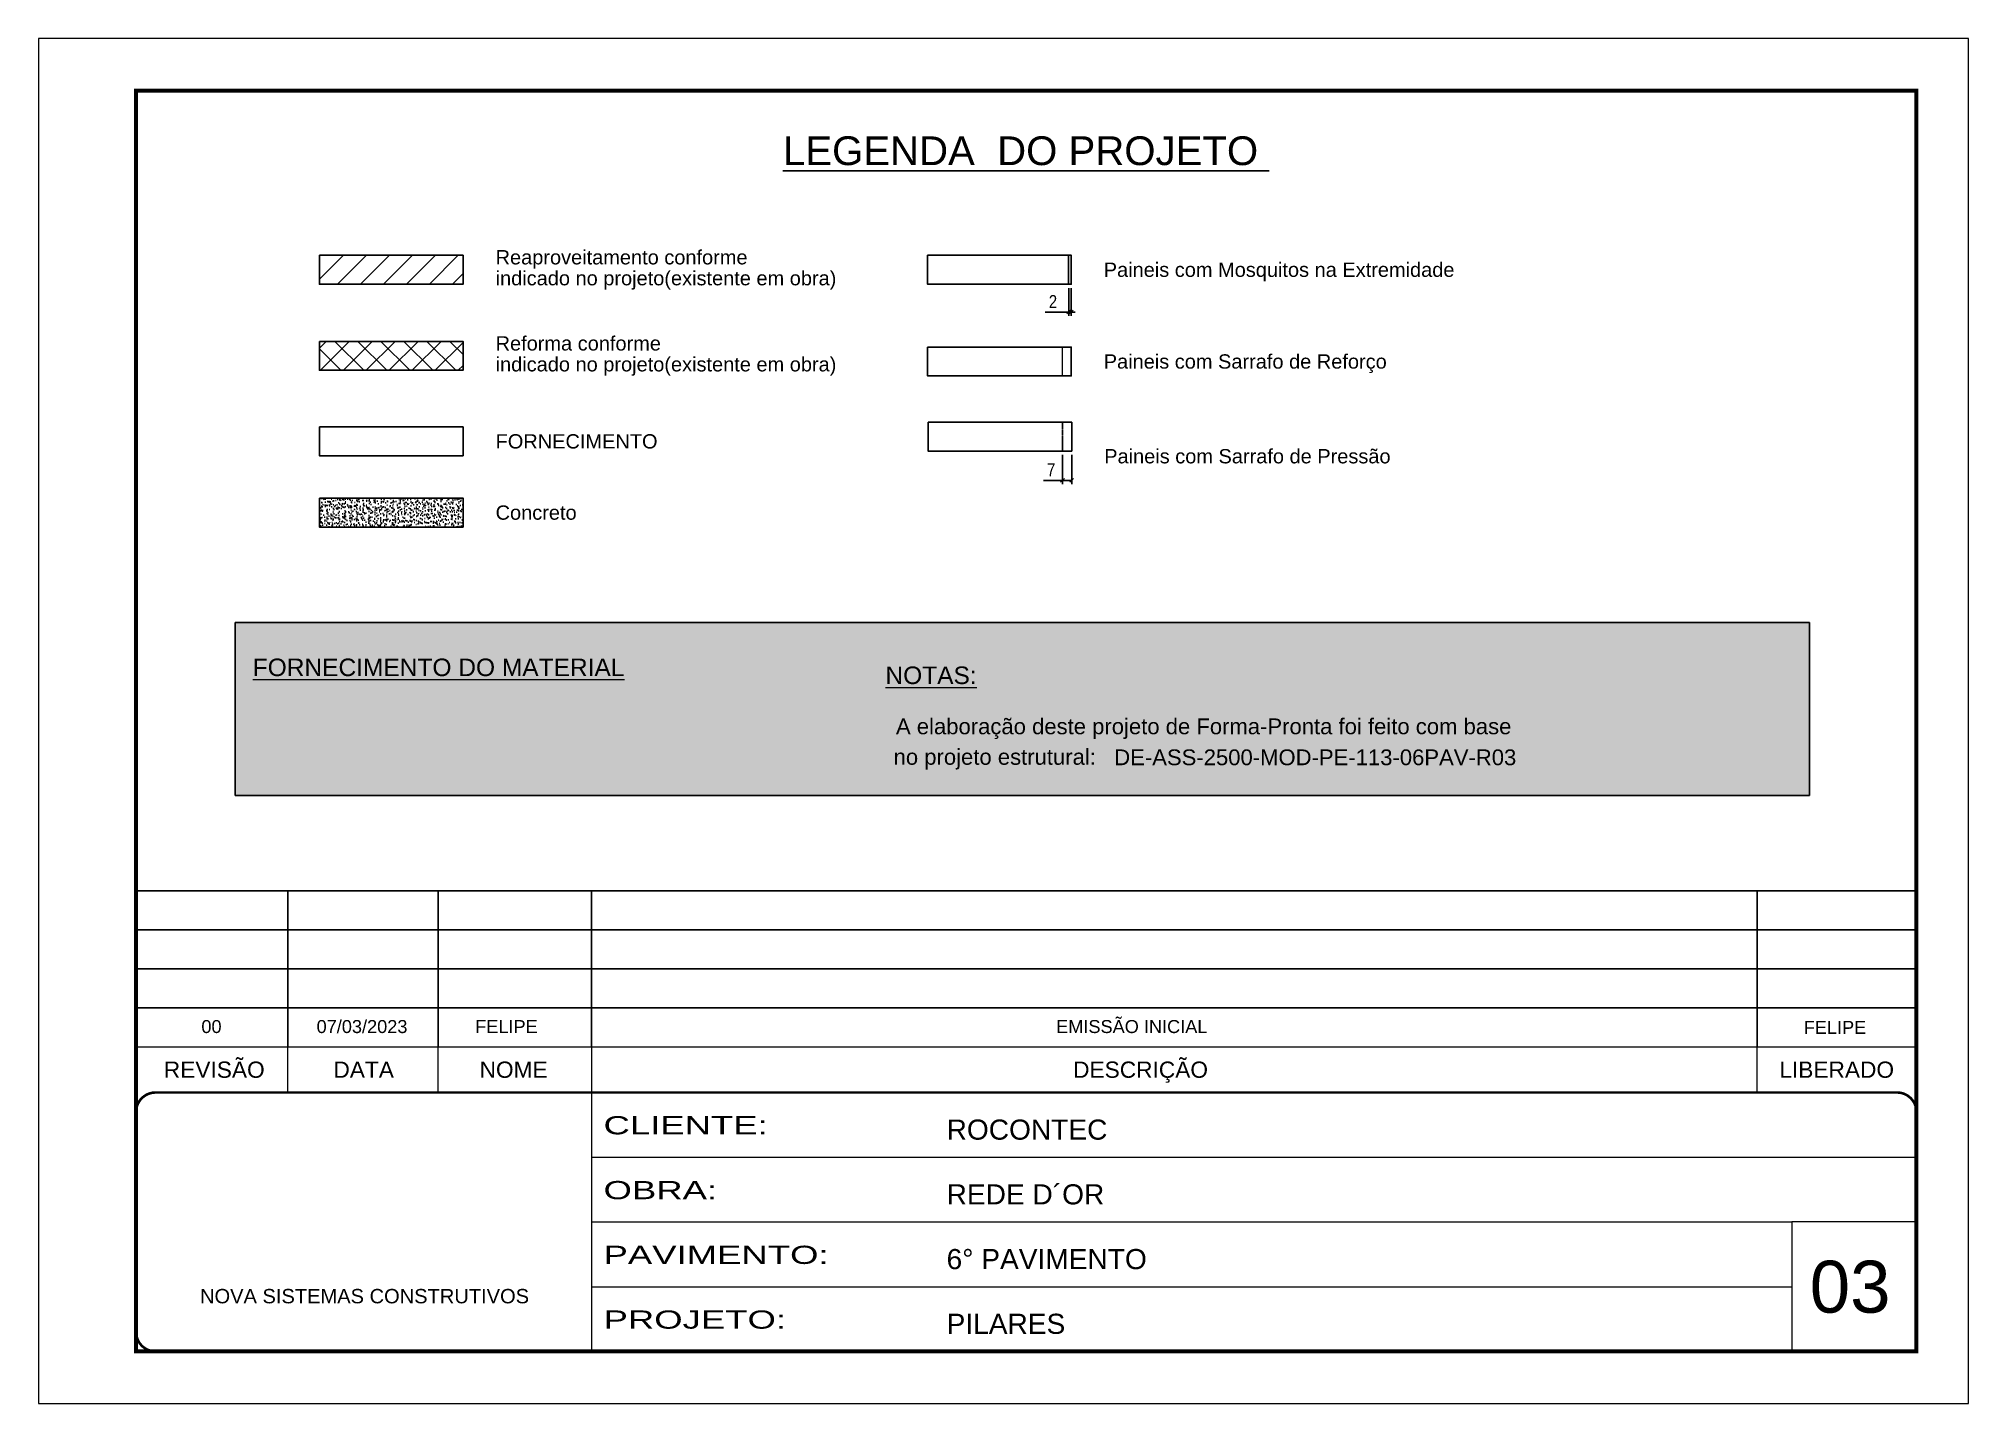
# Model space of a CAD drawing. Extents: x 28748 to 35002, y 14885 to 43501.
# Drawn here: x 31932 to 33417, y 42451 to 43501 of the extents above; entities that cross this region are included whole.
import ezdxf
from ezdxf.enums import TextEntityAlignment as Align

# ---------------------------------------------------------------- set-up
doc = ezdxf.new("R2010")
doc.units = 0
for name, pattern in [('CONTINUO', [0]), ('DASHED', [0.75, 0.5, -0.25]), ('HIDDEN', [0.375, 0.25, -0.125])]:
    doc.linetypes.add(name, pattern=pattern)
for name, color, linetype, lineweight in [('CARIMBO', 255, 'Continuous', 9), ('Folhas', 255, 'Continuous', 9), ('Hachura', 251, 'Continuous', 9), ('SARRAFO DE PRESSAO', 251, 'DASHED', 9)]:
    doc.layers.add(name, color=color, linetype=linetype, lineweight=lineweight)
for name, color, linetype in [('COTA', 241, 'Continuous'), ('Painéis', 200, 'Continuous'), ('SARR_2.2x7', 40, 'Continuous')]:
    doc.layers.add(name, color=color, linetype=linetype)
doc.layers.add('Demarcação 2', color=7, linetype='Continuous', lineweight=9, true_color=0xe0e0e0)
doc.styles.add('ARIAL', font='arial.ttf')
doc.styles.add('COTA TECNICA-50', font='techl___.ttf', dxfattribs={"height": 10})
doc.styles.add('Tecnologia', font='')
doc.styles.get('Tecnologia').set_extended_font_data('Forgotten Futurist')
doc.dimstyles.new('COTA PAINEL-50', dxfattribs={"dimtxt": 10, "dimasz": 3, "dimexe": 3, "dimexo": 3, "dimgap": 3, "dimtad": 1, "dimdec": 1, "dimzin": 12, "dimdsep": 46, "dimtxsty": 'COTA TECNICA-50', "dimblk1": 'OBLIQUE', "dimblk2": 'OBLIQUE', "dimsah": 1, "dimcen": 0.9, "dimclrd": 4, "dimclre": 4, "dimclrt": 240, "dimadec": 1, "dimazin": 3, "dimtfac": 1, "dimtdec": 1, "dimtmove": 0, "dimatfit": 3, "dimfxl": 1, "dimtolj": 1, "dimtzin": 12, "dimarcsym": 0})

msp = doc.modelspace()

# ---------------------------------------------------------------- texts
at = {"color": 0, "linetype": 'Continuous', "ltscale": 5, "style": 'ARIAL'}
msp.add_text('%%ULEGENDA  DO PROJETO ', height=22.1184, dxfattribs=at).set_placement((32691.75, 43403.42), align=Align.CENTER)
at = {"style": 'ARIAL'}
for s, p in [('REVISÃO', (32067.02, 42707.49)), ('DATA', (32182, 42707.49)), ('NOME', (32297.36, 42707.49)), ('DESCRIÇÃO', (32779.81, 42707.49)), ('LIBERADO', (33315.49, 42707.49))]:
    msp.add_text(s, height=12.5, dxfattribs=at).set_placement(p, align=Align.MIDDLE_CENTER)
at = {"layer": 'CARIMBO', "style": 'ARIAL'}
for s, p in [('Reaproveitamento conforme ', (32283.51, 43332.52)), ('indicado no projeto(existente em obra)', (32283.51, 43316.43)), ('Paineis com Mosquitos na Extremidade', (32751.48, 43322.94)), ('Reforma conforme ', (32283.51, 43266.28)), ('Paineis com Sarrafo de Reforço', (32751.48, 43252.34)), ('indicado no projeto(existente em obra)', (32283.51, 43250.19)), ('FORNECIMENTO', (32283.51, 43190.9)), ('Paineis com Sarrafo de Pressão', (32751.84, 43179.45)), ('Concreto', (32283.51, 43136.1))]:
    msp.add_text(s, height=11, dxfattribs=at).set_placement(p, align=Align.MIDDLE_LEFT)
at = {"layer": 'CARIMBO', "color": 5, "style": 'ARIAL'}
for s, height, p in [('%%UFORNECIMENTO DO MATERIAL', 13.5, (32096.62, 43010.28)), ('%%UNOTAS:', 13.5, (32583.51, 43004.16)), ('  A elaboração deste projeto de Forma-Pronta foi feito com base', 12.15, (32582.16, 42965.56)), ('  no projeto estrutural:', 12.15, (32580.34, 42942.07))]:
    msp.add_text(s, height=height, dxfattribs=at).set_placement(p)
at = {"layer": 'CARIMBO', "color": 1, "style": 'ARIAL'}
msp.add_text('DE-ASS-2500-MOD-PE-113-06PAV-R03', height=12.15, dxfattribs=at).set_placement((32759.56, 42941.74))
at = {"layer": 'CARIMBO', "style": 'ARIAL'}
for s, p in [('00', (32057.11, 42735.67)), ('07/03/2023', (32145.76, 42735.67)), ('FELIPE', (32267.79, 42735.67)), ('EMISSÃO INICIAL', (32714.84, 42735.67))]:
    msp.add_text(s, height=10, dxfattribs=at).set_placement(p)
at = {"layer": 'CARIMBO', "color": 7, "style": 'ARIAL'}
msp.add_text('03', height=40, dxfattribs=at).set_placement((33294.75, 42520.54))
at = {"layer": 'CARIMBO', "style": 'ARIAL'}
msp.add_attdef('FELIPE', text='', height=10, dxfattribs=at).set_placement((33314.19, 42739.99), align=Align.MIDDLE_CENTER)

# ---------------------------------------------------------------- blocks, each defined once
blk = doc.blocks.new('_Oblique')
at = {"color": 0, "linetype": 'ByBlock', "lineweight": -2}
blk.add_line((-0.5, -0.5), (0.5, 0.5), dxfattribs=at)
blk = doc.blocks.new('*D148')
at = {"layer": 'COTA', "color": 4, "lineweight": -2, "transparency": 16777216}
for p, q in [((32724.5, 43308.8), (32724.5, 43287.4)), ((32726.5, 43308.8), (32726.5, 43287.4)), ((32724.5, 43290.4), (32706.4, 43290.4)), ((32726.5, 43290.4), (32724.5, 43290.4)), ((32726.5, 43290.4), (32729.5, 43290.4))]:
    blk.add_line(p, q, dxfattribs=at)
at = {"layer": 'Defpoints', "color": 0, "transparency": 16777216}
for p in [(32724.5, 43311.8), (32726.5, 43311.8), (32724.5, 43290.4)]:
    blk.add_point(p, dxfattribs=at)
at = {"layer": 'COTA', "color": 4, "lineweight": -2, "transparency": 16777216, "xscale": 3, "yscale": 3, "zscale": 3}
blk.add_blockref('_Oblique', (32724.5, 43290.4), dxfattribs=at)
at = {"layer": 'COTA', "color": 4, "lineweight": -2, "transparency": 16777216, "xscale": 3, "yscale": 3, "zscale": 3, "rotation": 180}
blk.add_blockref('_Oblique', (32726.5, 43290.4), dxfattribs=at)
at = {"layer": 'COTA', "color": 240, "transparency": 16777216, "insert": (32712.4, 43298.4), "char_height": 10, "attachment_point": 5, "style": 'COTA TECNICA-50'}
blk.add_mtext('\\A1;2', dxfattribs=at)
blk = doc.blocks.new('*D149')
at = {"layer": 'COTA', "color": 4, "lineweight": -2, "transparency": 16777216}
for p, q in [((32719.8, 43180.4), (32719.8, 43157.9)), ((32726.8, 43180.4), (32726.8, 43157.9)), ((32719.8, 43160.9), (32705.1, 43160.9)), ((32726.8, 43160.9), (32719.8, 43160.9))]:
    blk.add_line(p, q, dxfattribs=at)
at = {"layer": 'Defpoints', "color": 0, "transparency": 16777216}
for p in [(32719.8, 43183.4), (32726.8, 43183.4), (32719.8, 43160.9)]:
    blk.add_point(p, dxfattribs=at)
at = {"layer": 'COTA', "color": 4, "lineweight": -2, "transparency": 16777216, "xscale": 3, "yscale": 3, "zscale": 3, "rotation": 180}
blk.add_blockref('_Oblique', (32719.8, 43160.9), dxfattribs=at)
at = {"layer": 'COTA', "color": 4, "lineweight": -2, "transparency": 16777216, "xscale": 3, "yscale": 3, "zscale": 3}
blk.add_blockref('_Oblique', (32726.8, 43160.9), dxfattribs=at)
at = {"layer": 'COTA', "color": 240, "transparency": 16777216, "insert": (32711, 43169), "char_height": 10, "attachment_point": 5, "style": 'COTA TECNICA-50'}
blk.add_mtext('\\A1;7', dxfattribs=at)
blk = doc.blocks.new('9999999999')
at = {"color": 30, "linetype": 'CONTINUO'}
for p, q in [((98564.6, 34230.2), (98564.6, 34429.4)), ((98564.6, 34379.6), (99584, 34379.6)), ((98564.6, 34329.8), (99488, 34329.8)), ((99584, 34329.8), (99488, 34329.8)), ((99488, 34329.8), (99488, 34230.2)), ((98564.6, 34280), (99488, 34280))]:
    blk.add_line(p, q, dxfattribs=at)
at = {"color": 30, "linetype": 'CONTINUO', "const_width": 2}
blk.add_lwpolyline([(99584, 34230.2), (99584, 34414.4, 0.414214), (99569, 34429.4), (98229, 34429.4, 0.414214), (98214, 34414.4), (98214, 34245.2, 0.414214), (98229, 34230.2), (99584, 34230.2)], format="xyb", dxfattribs=at)
at = {"layer": 'Folhas'}
blk.add_lwpolyline([(98139, 34190.2), (99624, 34190.2), (99624, 35240.2), (98139, 35240.2)], close=True, dxfattribs=at)
at = {"layer": 'Folhas', "color": 30, "const_width": 3}
blk.add_lwpolyline([(98214, 34230.2), (99584, 34230.2), (99584, 35200.2), (98214, 35200.2)], close=True, dxfattribs=at)
at = {"color": 7, "linetype": 'Continuous', "ltscale": 5, "style": 'ARIAL'}
for s, height, p in [('ROCONTEC', 15.48, (98837.7, 34393.1)), ('REDE D´OR', 15.48, (98837.7, 34343.3)), ('6° PAVIMENTO', 15.483, (98837.7, 34293.5)), ('NOVA SISTEMAS CONSTRUTIVOS', 11.059, (98263.2, 34267.2)), ('PILARES', 15.48, (98837.7, 34243.7))]:
    blk.add_text(s, height=height, dxfattribs=at).set_placement(p)
at = {"layer": 'Folhas', "color": 7, "style": 'Tecnologia', "width": 1.5}
for s, p in [('CLIENTE:', (98573.7, 34397.2)), ('OBRA:', (98573.7, 34347.3)), ('PAVIMENTO:', (98573.7, 34297.5)), ('PROJETO:', (98573.7, 34247.7))]:
    blk.add_text(s, height=14, dxfattribs=at).set_placement(p)

# ---------------------------------------------------------------- dimensions: what is measured, and where the dimension line sits
at = {"layer": 'COTA'}
for base, p1, p2, picture, middle in [((32724.48, 43290.4), (32726.48, 43311.81), (32724.48, 43311.81), '*D148', (32712.42, 43298.4)), ((32719.84, 43160.9), (32726.84, 43183.38), (32719.84, 43183.38), '*D149', (32710.98, 43168.97))]:
    dim = msp.add_linear_dim(base=base, p1=p1, p2=p2, dimstyle='COTA PAINEL-50', dxfattribs=at)
    dim.commit()
    dim.dimension.update_dxf_attribs({"geometry": picture, "text_midpoint": middle})

# ---------------------------------------------------------------- hatches: boundary and pattern name
at = {"layer": 'COTA', "linetype": 'ByBlock'}
h = msp.add_hatch(dxfattribs=at)
h.set_pattern_fill('AR-CONC', color=256, scale=0.9, style=0)
h.set_pattern_definition([(50, (-66207.1363, 8260.539), (6.45534164, -0.56476921), [0.675, -7.425]), (355, (-66207.136, 8260.539), (-1.248762, 6.7697292), [0.54, -5.94]), (100.4514445, (-66206.5983, 8260.492), (5.20657962, 6.20495992), [0.57366173, -6.310279]), (46.1842, (-66207.136, 8262.339), (9.605172, -1.4896735), [1.0125, -11.1375]), (96.635635, (-66206.336, 8262.215), (8.4119575, 8.7670674), [0.8604931, -9.4654238]), (351.184164, (-66207.136, 8262.339), (8.4119575, 8.7670674), [0.81, -8.91]), (21, (-66206.2363, 8261.889), (5.37216347, -3.62357002), [0.675, -7.425]), (326, (-66206.236, 8261.889), (2.189838, 6.5263504), [0.54, -5.94]), (71.451445, (-66205.7886, 8261.587), (7.5620014, 2.90278038), [0.5736617, -6.310279]), (37.5, (-66207.1363, 8260.5392), (0.1094387, 2.996044684), [0, -5.868, 0, -6.03, 0, -5.9625]), (7.5, (-66207.1363, 8260.5392), (2.36762584, 3.54970541), [0, -3.438, 0, -5.733, 0, -2.2725]), (327.5, (-66209.1433, 8260.5392), (4.804401926, -0.202993846), [0, -2.25, 0, -7.02, 0, -9.315]), (317.5, (-66210.0433, 8260.539), (5.24867552, 0.90094484), [0, -2.925, 0, -4.662, 0, -6.615])])
h.paths.add_polyline_path([(32258.51, 43124.97), (32258.51, 43147.22), (32147.94, 43147.22), (32147.94, 43124.97)])
at = {"layer": 'Demarcação 2'}
h = msp.add_hatch(color=8, dxfattribs=at)
h.set_gradient(color1=(112, 112, 112), one_color=1, tint=1, name='SPHERICAL')
h.paths.add_polyline_path([(32083.18, 43051.5), (33294.44, 43051.5), (33294.44, 42918.49), (32083.18, 42918.49)])
at = {"layer": 'Hachura', "linetype": 'ByBlock'}
h = msp.add_hatch(dxfattribs=at)
h.set_pattern_fill('ANSI31', color=256, scale=100)
h.set_pattern_definition([(45, (-85002.187, 8260.539), (-8.8388348, 8.8388348), [])])
h.paths.add_polyline_path([(32258.51, 43334.07), (32147.94, 43334.07), (32147.94, 43311.81), (32258.51, 43311.81)])
h = msp.add_hatch(dxfattribs=at)
h.set_pattern_fill('ANSI37', color=256, scale=100)
h.set_pattern_definition([(45, (-85002.187, 8260.539), (-8.8388348, 8.8388348), []), (135, (-85002.187, 8260.539), (-8.8388348, -8.8388348), [])])
h.paths.add_polyline_path([(32258.51, 43267.83), (32147.94, 43267.83), (32147.94, 43245.58), (32258.51, 43245.58)])

# ---------------------------------------------------------------- linework, layer by layer
at = {"color": 30}
for p, q in [((32006.84, 42844.99), (33376.84, 42844.99)), ((32123.6, 42724.99), (32123.6, 42844.99)), ((32239.26, 42724.99), (32239.26, 42844.99)), ((32357.43, 42724.99), (32357.43, 42844.99)), ((33254.18, 42724.99), (33254.18, 42844.99)), ((32006.84, 42814.99), (33376.84, 42814.99)), ((32006.84, 42784.99), (33376.84, 42784.99)), ((32006.84, 42754.99), (33376.84, 42754.99))]:
    msp.add_line(p, q, dxfattribs=at)
msp.add_lwpolyline([(32083.18, 43051.5), (33294.44, 43051.5), (33294.44, 42918.49), (32083.18, 42918.49)], close=True, dxfattribs=at)
at = {"color": 30, "const_width": 1}
for points in [[(32006.84, 42724.99), (33376.84, 42724.99)], [(32123.6, 42724.99), (32123.6, 42689.99)], [(32239.26, 42724.99), (32239.26, 42689.99)], [(32357.43, 42724.99), (32357.43, 42689.99)], [(33254.18, 42724.99), (33254.18, 42689.99)]]:
    msp.add_lwpolyline(points, dxfattribs=at)
at = {"layer": 'COTA', "linetype": 'ByBlock'}
msp.add_lwpolyline([(32147.94, 43147.22), (32258.51, 43147.22), (32258.51, 43124.97), (32147.94, 43124.97)], close=True, dxfattribs=at)
at = {"layer": 'Painéis'}
msp.add_line((32724.48, 43334.07), (32724.48, 43311.81), dxfattribs=at)
for points in [[(32147.94, 43334.07), (32258.51, 43334.07), (32258.51, 43311.81), (32147.94, 43311.81)], [(32615.91, 43334.07), (32726.48, 43334.07), (32726.48, 43311.81), (32615.91, 43311.81)], [(32147.94, 43267.83), (32258.51, 43267.83), (32258.51, 43245.58), (32147.94, 43245.58)], [(32615.91, 43263.47), (32726.48, 43263.47), (32726.48, 43241.21), (32615.91, 43241.21)], [(32147.94, 43202.03), (32258.51, 43202.03), (32258.51, 43179.77), (32147.94, 43179.77)], [(32616.27, 43205.64), (32726.84, 43205.64), (32726.84, 43183.38), (32616.27, 43183.38)]]:
    msp.add_lwpolyline(points, close=True, dxfattribs=at)
at = {"layer": 'SARR_2.2x7', "linetype": 'HIDDEN'}
msp.add_line((32719.84, 43205.64), (32719.84, 43183.38), dxfattribs=at)
at = {"layer": 'SARRAFO DE PRESSAO'}
for p, q in [((32719.48, 43263.47), (32722.98, 43263.47)), ((32719.48, 43263.47), (32719.48, 43241.21)), ((32726.48, 43263.47), (32722.98, 43263.47)), ((32726.48, 43263.47), (32726.48, 43241.21)), ((32719.48, 43241.21), (32722.98, 43241.21)), ((32726.48, 43241.21), (32722.98, 43241.21))]:
    msp.add_line(p, q, dxfattribs=at)

# ---------------------------------------------------------------- block references
at = {"layer": 'SARRAFO DE PRESSAO', "color": 6, "linetype": 'ByBlock'}
msp.add_blockref('9999999999', (-66207.14, 8260.54), dxfattribs=at)

msp.set_redraw_order([(e.dxf.handle, doc.entitydb.next_handle()) for e in msp.query("TEXT MTEXT ATTDEF DIMENSION ARC_DIMENSION")])  # texts and dimensions are drawn at this point

doc.saveas('drawing.dxf')
